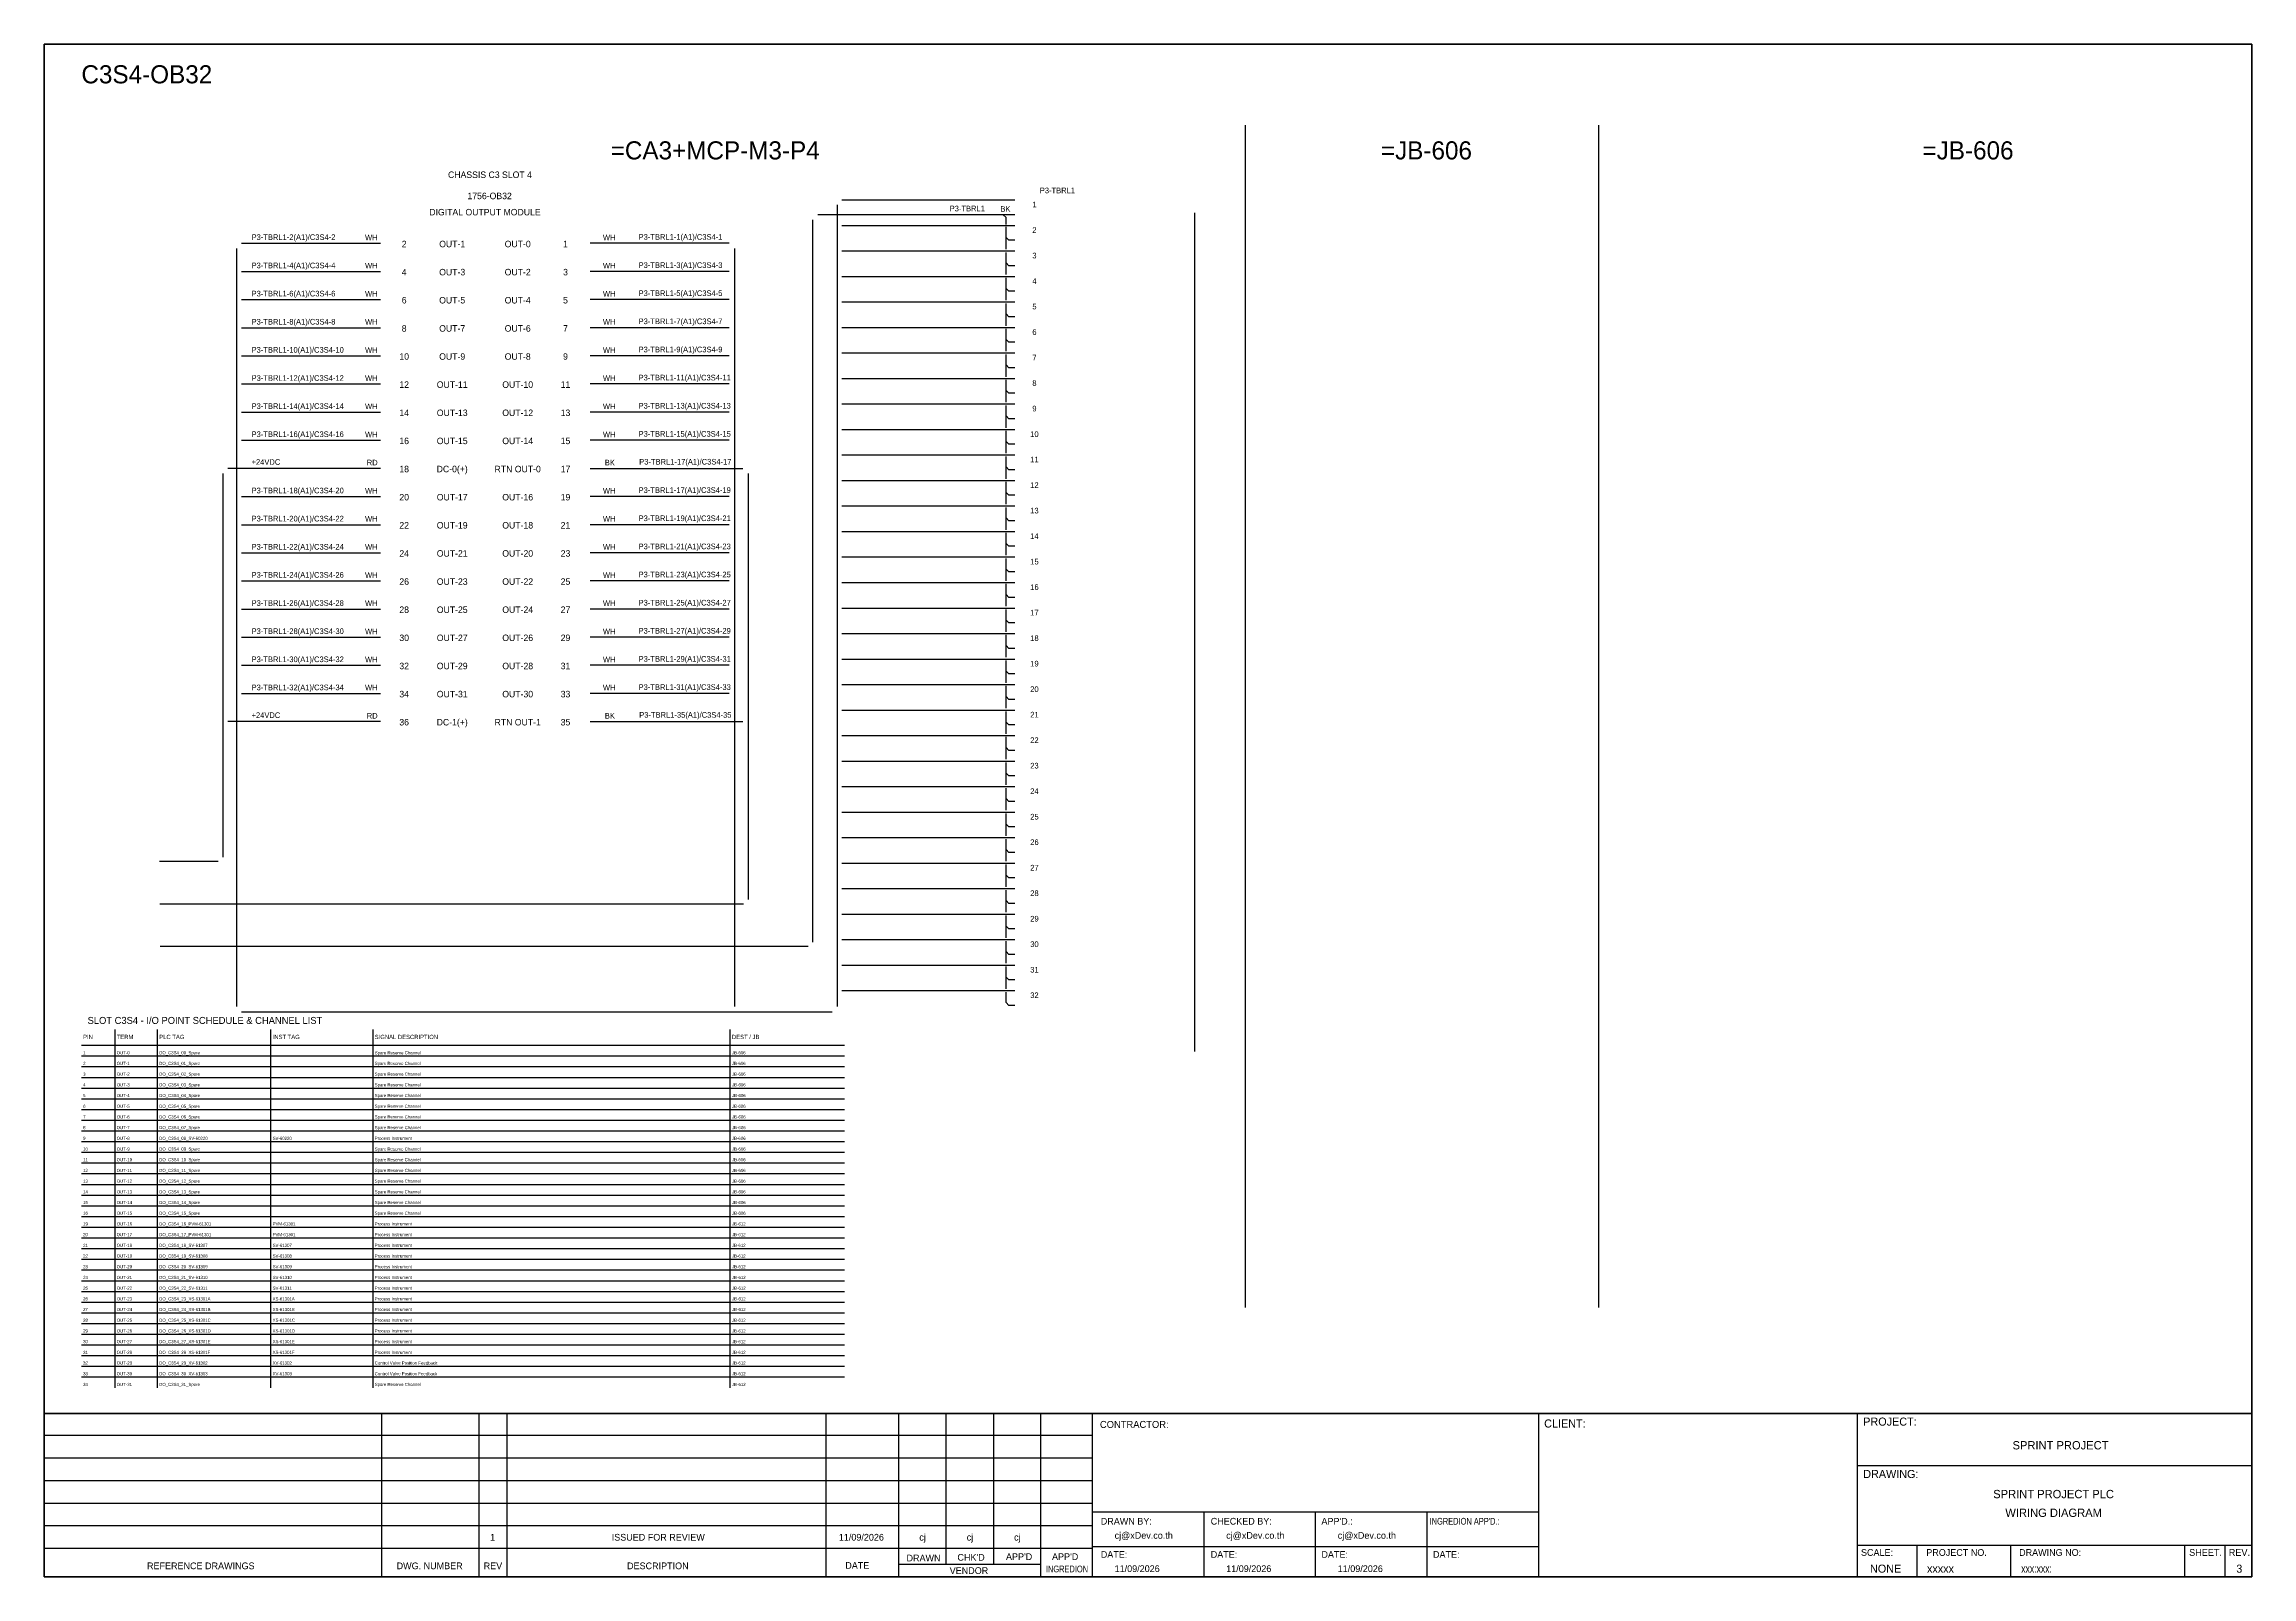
# Model space of a CAD drawing. Header units: metres. Extents: x 0 to 20667, y -39055 to 2704.
# Drawn here: x 12580 to 16473, y -18025 to -15321 of the extents above; entities that cross this region are included whole.
import ezdxf
from ezdxf.enums import TextEntityAlignment as Align

# ---------------------------------------------------------------- set-up
doc = ezdxf.new("R2010")
doc.units = ezdxf.units.M

msp = doc.modelspace()

# ---------------------------------------------------------------- linework, layer by layer
for p, q in [((14271.2, -15622.1), (14276.2, -15627.1)), ((14276.2, -15639.5), (14276.2, -15627.1)), ((14276.2, -15682.8), (14276.2, -15643.5)), ((14281.2, -15667.1), (14276.2, -15662.1)), ((14276.2, -15727.8), (14276.2, -15688.5)), ((14291.6, -15667.1), (14281.2, -15667.1)), ((14281.2, -15712.1), (14276.2, -15707.1)), ((14291.6, -15712.1), (14281.2, -15712.1)), ((14276.2, -15772.8), (14276.2, -15733.5)), ((14281.2, -15757.1), (14276.2, -15752.1)), ((14291.6, -15757.1), (14281.2, -15757.1)), ((14276.2, -15817.8), (14276.2, -15778.5)), ((14281.2, -15802.1), (14276.2, -15797.1)), ((14291.6, -15802.1), (14281.2, -15802.1)), ((14276.2, -15862.8), (14276.2, -15823.5)), ((14281.2, -15847.1), (14276.2, -15842.1)), ((14276.2, -15907.8), (14276.2, -15868.5)), ((14291.6, -15847.1), (14281.2, -15847.1)), ((14281.2, -15892.1), (14276.2, -15887.1)), ((14276.2, -15952.8), (14276.2, -15913.5)), ((14291.6, -15892.1), (14281.2, -15892.1)), ((14281.2, -15937.1), (14276.2, -15932.1)), ((14276.2, -15997.8), (14276.2, -15958.5)), ((14291.6, -15937.1), (14281.2, -15937.1)), ((14281.2, -15982.1), (14276.2, -15977.1)), ((14291.6, -15982.1), (14281.2, -15982.1)), ((14276.2, -16042.8), (14276.2, -16003.5)), ((14281.2, -16027.1), (14276.2, -16022.1)), ((14291.6, -16027.1), (14281.2, -16027.1)), ((14276.2, -16087.8), (14276.2, -16048.5)), ((14281.2, -16072.1), (14276.2, -16067.1)), ((14291.6, -16072.1), (14281.2, -16072.1)), ((14276.2, -16132.8), (14276.2, -16093.5)), ((14281.2, -16117.1), (14276.2, -16112.1)), ((14291.6, -16117.1), (14281.2, -16117.1)), ((14276.2, -16177.8), (14276.2, -16138.5)), ((14281.2, -16162.1), (14276.2, -16157.1)), ((14276.2, -16222.8), (14276.2, -16183.5)), ((14291.6, -16162.1), (14281.2, -16162.1)), ((14281.2, -16207.1), (14276.2, -16202.1)), ((14276.2, -16267.8), (14276.2, -16228.5)), ((14291.6, -16207.1), (14281.2, -16207.1)), ((14281.2, -16252.1), (14276.2, -16247.1)), ((14276.2, -16312.8), (14276.2, -16273.5)), ((14291.6, -16252.1), (14281.2, -16252.1)), ((14281.2, -16297.1), (14276.2, -16292.1)), ((14291.6, -16297.1), (14281.2, -16297.1)), ((14276.2, -16357.8), (14276.2, -16318.5)), ((14281.2, -16342.1), (14276.2, -16337.1)), ((14291.6, -16342.1), (14281.2, -16342.1)), ((14276.2, -16402.8), (14276.2, -16363.5)), ((14281.2, -16387.1), (14276.2, -16382.1)), ((14291.6, -16387.1), (14281.2, -16387.1)), ((14276.2, -16447.8), (14276.2, -16408.5)), ((14281.2, -16432.1), (14276.2, -16427.1)), ((14276.2, -16492.8), (14276.2, -16453.5)), ((14291.6, -16432.1), (14281.2, -16432.1)), ((14281.2, -16477.1), (14276.2, -16472.1)), ((14276.2, -16537.8), (14276.2, -16498.5)), ((14291.6, -16477.1), (14281.2, -16477.1)), ((14281.2, -16522.1), (14276.2, -16517.1)), ((14276.2, -16582.8), (14276.2, -16543.5)), ((14291.6, -16522.1), (14281.2, -16522.1)), ((14281.2, -16567.1), (14276.2, -16562.1)), ((14291.6, -16567.1), (14281.2, -16567.1)), ((14276.2, -16627.8), (14276.2, -16588.5)), ((14281.2, -16612.1), (14276.2, -16607.1)), ((14291.6, -16612.1), (14281.2, -16612.1)), ((14276.2, -16672.8), (14276.2, -16633.5)), ((14281.2, -16657.1), (14276.2, -16652.1)), ((14291.6, -16657.1), (14281.2, -16657.1)), ((14276.2, -16717.8), (14276.2, -16678.5)), ((14281.2, -16702.1), (14276.2, -16697.1)), ((14291.6, -16702.1), (14281.2, -16702.1)), ((14276.2, -16762.8), (14276.2, -16723.5)), ((14281.2, -16747.1), (14276.2, -16742.1)), ((14276.2, -16807.8), (14276.2, -16768.5)), ((14291.6, -16747.1), (14281.2, -16747.1)), ((14281.2, -16792.1), (14276.2, -16787.1)), ((14276.2, -16852.8), (14276.2, -16813.5)), ((14291.6, -16792.1), (14281.2, -16792.1)), ((14281.2, -16837.1), (14276.2, -16832.1)), ((14291.6, -16837.1), (14281.2, -16837.1)), ((14276.2, -16897.8), (14276.2, -16858.5)), ((14281.2, -16882.1), (14276.2, -16877.1)), ((14291.6, -16882.1), (14281.2, -16882.1)), ((14276.2, -16942.8), (14276.2, -16903.5)), ((14281.2, -16927.1), (14276.2, -16922.1)), ((14291.6, -16927.1), (14281.2, -16927.1)), ((14276.2, -16987.8), (14276.2, -16948.5)), ((14281.2, -16972.1), (14276.2, -16967.1)), ((14291.6, -16972.1), (14281.2, -16972.1)), ((14276.2, -17012.1), (14276.2, -16993.5)), ((14281.2, -17017.1), (14276.2, -17012.1)), ((14291.6, -17017.1), (14281.2, -17017.1))]:
    msp.add_line(p, q)
at = {"color": 1, "ltscale": 25.4}
for p, q in [((12894.8, -16078.7), (12894.8, -16755.3)), ((13173.3, -16069.6), (12903.9, -16069.6))]:
    msp.add_line(p, q, dxfattribs=at)
at = {"color": 7}
for p, q in [((12645.6, -17087.4), (13991.4, -17087.4)), ((12704.9, -17691.5), (12704.9, -17059.4)), ((12779.9, -17691.5), (12779.9, -17059.4)), ((12979.9, -17691.5), (12979.9, -17059.4)), ((13159.9, -17691.5), (13159.9, -17059.4)), ((13789.9, -17691.5), (13789.9, -17059.4))]:
    msp.add_line(p, q, dxfattribs=at)
at = {"color": 8}
for p, q in [((12645.6, -17106.3), (13991.4, -17106.3)), ((12645.6, -17125.1), (13991.4, -17125.1)), ((12645.6, -17144), (13991.4, -17144)), ((12645.6, -17162.9), (13991.4, -17162.9)), ((12645.6, -17181.8), (13991.4, -17181.8)), ((12645.6, -17200.7), (13991.4, -17200.7)), ((12645.6, -17219.5), (13991.4, -17219.5)), ((12645.6, -17238.4), (13991.4, -17238.4)), ((12645.6, -17257.3), (13991.4, -17257.3)), ((12645.6, -17276.2), (13991.4, -17276.2)), ((12645.6, -17295), (13991.4, -17295)), ((12645.6, -17313.9), (13991.4, -17313.9)), ((12645.6, -17332.8), (13991.4, -17332.8)), ((12645.6, -17351.7), (13991.4, -17351.7)), ((12645.6, -17370.6), (13991.4, -17370.6)), ((12645.6, -17389.4), (13991.4, -17389.4)), ((12645.6, -17408.3), (13991.4, -17408.3)), ((12645.6, -17427.2), (13991.4, -17427.2)), ((12645.6, -17446.1), (13991.4, -17446.1)), ((12645.6, -17464.9), (13991.4, -17464.9)), ((12645.6, -17483.8), (13991.4, -17483.8)), ((12645.6, -17502.7), (13991.4, -17502.7)), ((12645.6, -17521.6), (13991.4, -17521.6)), ((12645.6, -17540.5), (13991.4, -17540.5)), ((12645.6, -17559.3), (13991.4, -17559.3)), ((12645.6, -17578.2), (13991.4, -17578.2)), ((12645.6, -17597.1), (13991.4, -17597.1)), ((12645.6, -17616), (13991.4, -17616)), ((12645.6, -17634.9), (13991.4, -17634.9)), ((12645.6, -17653.7), (13991.4, -17653.7)), ((12645.6, -17672.6), (13991.4, -17672.6))]:
    msp.add_line(p, q, dxfattribs=at)
at = {"color": 4}
for p, q in [((15882.2, -17969.2), (15882.2, -18025.3)), ((16047.5, -17969.2), (16047.5, -18025.3))]:
    msp.add_line(p, q, dxfattribs=at)
at = {"color": 4, "ltscale": 0.5}
for p, q in [((16354.6, -17969.2), (16354.6, -18025.3)), ((16354.6, -17969.2), (16354.6, -18025.3)), ((16425.8, -17969.2), (16425.8, -18025.3)), ((16425.8, -17969.2), (16425.8, -18025.3))]:
    msp.add_line(p, q, dxfattribs=at)
at = {"layer": 'GT_1', "color": 4}
for p, q in [((13175.3, -18025.3), (13175.3, -17737.1)), ((13347.2, -18025.3), (13347.2, -17737.1)), ((13396.3, -18025.3), (13396.3, -17737.1)), ((13959, -18025.3), (13959, -17737.1)), ((14087.3, -18025.3), (14087.3, -17737.1)), ((14170.9, -18003.5), (14170.9, -17737.1)), ((14254.4, -18003.5), (14254.4, -17737.1)), ((14337.7, -18025.3), (14337.7, -17737.1)), ((14428.7, -18025.3), (14428.7, -17737.1)), ((15215.7, -18025.3), (15215.7, -17737.1)), ((15778, -18025.3), (15778, -17737.1)), ((15778, -18025.3), (15778, -17737.1)), ((15778, -18025.3), (15778, -17737.1)), ((14428.7, -17776), (12579.9, -17776)), ((14428.7, -17815.8), (12579.9, -17815.8)), ((14428.7, -17855.7), (12579.9, -17855.7)), ((14428.7, -17895.6), (12579.9, -17895.6)), ((14428.7, -17935.5), (12579.9, -17935.5)), ((15215.7, -17911), (14428.7, -17911)), ((14625.5, -18025.3), (14625.5, -17911)), ((14822.2, -18025.3), (14822.2, -17911)), ((15019, -18025.3), (15019, -17911)), ((14428.6, -17975.5), (12579.9, -17975.5)), ((15215.7, -17972.4), (14428.7, -17972.4)), ((15778, -17969.2), (16473.2, -17969.2)), ((14337.7, -18003.5), (14087.3, -18003.5))]:
    msp.add_line(p, q, dxfattribs=at)
at = {"layer": 'HELPPOINT', "color": 4, "lineweight": 35}
for p, q in [((12579.9, -18025.3), (12579.9, -15321.1)), ((12579.9, -15321.1), (16473.2, -15321.1)), ((12579.9, -18025.3), (12579.9, -15321.1)), ((12579.9, -15321.1), (16473.2, -15321.1)), ((16473.2, -15321.1), (16473.2, -18025.3)), ((16473.2, -15321.1), (16473.2, -18025.3)), ((16473.2, -18025.3), (12579.9, -18025.3)), ((16473.2, -18025.3), (12579.9, -18025.3))]:
    msp.add_line(p, q, dxfattribs=at)
at = {"layer": 'HELPPOINT', "color": 4}
for p, q in [((15778, -17828.7), (16473.2, -17828.7)), ((15778, -17828.7), (16473.2, -17828.7)), ((15778, -17969.2), (16473.2, -17969.2))]:
    msp.add_line(p, q, dxfattribs=at)
at = {"layer": 'IE-WIRE', "color": 4, "ltscale": 25.4}
for p, q in [((13978.5, -15604.5), (13978.5, -17019)), ((14291.6, -15596.5), (13986.5, -15596.5)), ((14291.6, -15641.5), (13986.5, -15641.5)), ((14608.7, -15618.5), (14608.7, -17098.1)), ((12918.9, -15681.7), (12918.9, -17019)), ((12928.1, -15672.5), (13173.3, -15672.5)), ((13788.1, -15672.5), (13542.8, -15672.5)), ((13797.2, -15681.7), (13797.2, -17019)), ((14291.6, -15686.5), (13986.5, -15686.5)), ((12928.1, -15722.2), (13173.3, -15722.2)), ((13788.1, -15722.2), (13542.8, -15722.2)), ((14291.6, -15731.5), (13986.5, -15731.5)), ((12928.1, -15771.8), (13173.3, -15771.8)), ((13788.1, -15771.8), (13542.8, -15771.8)), ((14291.6, -15776.5), (13986.5, -15776.5)), ((12928.1, -15821.4), (13173.3, -15821.4)), ((13788.1, -15821.4), (13542.8, -15821.4)), ((14291.6, -15821.5), (13986.5, -15821.5)), ((12928.1, -15871.1), (13173.3, -15871.1)), ((13788.1, -15871.1), (13542.8, -15871.1)), ((14291.6, -15866.5), (13986.5, -15866.5)), ((12928.1, -15920.7), (13173.3, -15920.7)), ((13788.1, -15920.7), (13542.8, -15920.7)), ((14291.6, -15911.5), (13986.5, -15911.5)), ((14291.6, -15956.5), (13986.5, -15956.5)), ((12928.1, -15970.3), (13173.3, -15970.3)), ((13788.1, -15970.3), (13542.8, -15970.3)), ((12928.1, -16020), (13173.3, -16020)), ((13788.1, -16020), (13542.8, -16020)), ((14291.6, -16001.5), (13986.5, -16001.5)), ((14291.6, -16046.5), (13986.5, -16046.5)), ((14291.6, -16091.5), (13986.5, -16091.5)), ((12928.1, -16119.2), (13173.3, -16119.2)), ((13788.1, -16119.2), (13542.8, -16119.2)), ((14291.6, -16136.5), (13986.5, -16136.5)), ((12928.1, -16168.9), (13173.3, -16168.9)), ((13788.1, -16168.9), (13542.8, -16168.9)), ((14291.6, -16181.5), (13986.5, -16181.5)), ((12928.1, -16218.5), (13173.3, -16218.5)), ((13788.1, -16218.5), (13542.8, -16218.5)), ((14291.6, -16226.5), (13986.5, -16226.5)), ((12928.1, -16268.1), (13173.3, -16268.1)), ((13788.1, -16268.1), (13542.8, -16268.1)), ((14291.6, -16271.5), (13986.5, -16271.5)), ((12928.1, -16317.8), (13173.3, -16317.8)), ((13788.1, -16317.8), (13542.8, -16317.8)), ((14291.6, -16316.5), (13986.5, -16316.5)), ((12928.1, -16367.4), (13173.3, -16367.4)), ((13788.1, -16367.4), (13542.8, -16367.4)), ((14291.6, -16361.5), (13986.5, -16361.5)), ((12928.1, -16417), (13173.3, -16417)), ((13788.1, -16417), (13542.8, -16417)), ((14291.6, -16406.5), (13986.5, -16406.5)), ((12928.1, -16466.7), (13173.3, -16466.7)), ((13788.1, -16466.7), (13542.8, -16466.7)), ((14291.6, -16451.5), (13986.5, -16451.5)), ((14291.6, -16496.5), (13986.5, -16496.5)), ((14291.6, -16541.5), (13986.5, -16541.5)), ((14291.6, -16586.5), (13986.5, -16586.5)), ((14291.6, -16631.5), (13986.5, -16631.5)), ((14291.6, -16676.5), (13986.5, -16676.5)), ((14291.6, -16721.5), (13986.5, -16721.5)), ((14291.6, -16766.5), (13986.5, -16766.5)), ((14291.6, -16811.5), (13986.5, -16811.5)), ((14291.6, -16856.5), (13986.5, -16856.5)), ((14291.6, -16901.5), (13986.5, -16901.5)), ((14291.6, -16946.5), (13986.5, -16946.5)), ((14291.6, -16991.5), (13986.5, -16991.5))]:
    msp.add_line(p, q, dxfattribs=at)
at = {"layer": 'IE-WIRE', "color": 7, "ltscale": 25.4}
for p, q in [((13935, -15631.2), (13935, -16905.4)), ((13542.8, -16069.6), (13812.2, -16069.6)), ((13821.3, -16078.7), (13821.3, -16830.4)), ((13542.8, -16516.3), (13812.2, -16516.3)), ((13813.3, -16838.4), (12784, -16838.4)), ((13927, -16913.4), (12784.7, -16913.4))]:
    msp.add_line(p, q, dxfattribs=at)
at = {"layer": 'IE-WIRE', "ltscale": 25.4}
msp.add_line((14291.6, -15622.1), (13944.2, -15622.1), dxfattribs=at)
at = {"layer": 'IE-WIRE', "color": 1, "ltscale": 25.4}
for p, q in [((13173.3, -16516.3), (12903.9, -16516.3)), ((12886.8, -16763.3), (12783.3, -16763.3))]:
    msp.add_line(p, q, dxfattribs=at)
at = {"layer": 'IE-WIRE', "color": 4}
msp.add_line((12928, -17028.1), (13969.3, -17028.1), dxfattribs=at)
at = {"layer": 'MEMBER', "color": 4, "lineweight": 35}
msp.add_line((12579.9, -17737.1), (16473.2, -17737.1), dxfattribs=at)
msp.add_line((12579.9, -17737.1), (16473.2, -17737.1), dxfattribs=at)
at = {"layer": 'MEMBER', "color": 4}
for p, q in [((15778, -17828.7), (16473.2, -17828.7)), ((15778, -17828.7), (16473.2, -17828.7)), ((15778, -17969.2), (16473.2, -17969.2)), ((15778, -17969.2), (16473.2, -17969.2))]:
    msp.add_line(p, q, dxfattribs=at)
at = {"layer": 'x01001-FrameArea'}
for p, q in [((14698.1, -15463.8), (14698.1, -17550.3)), ((15321.2, -15463.8), (15321.2, -17550.3))]:
    msp.add_line(p, q, dxfattribs=at)

# ---------------------------------------------------------------- texts
at = {"color": 2}
msp.add_text('C3S4-OB32', height=32, dxfattribs=at).set_placement((12645.6, -15390.3))
for s, height, p in [('=CA3+MCP-M3-P4', 32, (13763.3, -15508.5)), ('=JB-606', 32, (15017.6, -15508.5)), ('=JB-606', 32, (15972.7, -15508.5)), ('CHASSIS C3 SLOT 4', 11.441, (13366.1, -15551.5)), ('DIGITAL OUTPUT MODULE', 11.441, (13357.3, -15617.5)), ('1756-OB32', 11.44, (13365.5, -15588.9)), ('2', 11.4, (13214.8, -15673.7)), ('OUT-1', 11.44, (13299.5, -15673.7)), ('OUT-0', 11.44, (13415, -15673.7)), ('1', 11.4, (13499.3, -15673.7)), ('4', 11.4, (13214.8, -15723.3)), ('OUT-3', 11.44, (13299.5, -15723.3)), ('OUT-2', 11.44, (13415, -15723.3)), ('3', 11.4, (13499.3, -15723.3)), ('6', 11.4, (13214.8, -15772.9)), ('OUT-5', 11.44, (13299.5, -15772.9)), ('OUT-4', 11.44, (13415, -15772.9)), ('5', 11.4, (13499.3, -15772.9)), ('8', 11.4, (13214.8, -15822.6)), ('OUT-7', 11.44, (13299.5, -15822.6)), ('OUT-6', 11.44, (13415, -15822.6)), ('7', 11.4, (13499.3, -15822.6)), ('10', 11.44, (13214.8, -15872.2)), ('OUT-9', 11.44, (13299.5, -15872.2)), ('OUT-8', 11.44, (13415, -15872.2)), ('9', 11.4, (13499.3, -15872.2)), ('12', 11.44, (13214.8, -15921.8)), ('OUT-11', 11.44, (13299.5, -15921.8)), ('OUT-10', 11.44, (13415, -15921.8)), ('11', 11.44, (13499.3, -15921.8)), ('14', 11.44, (13214.8, -15971.5)), ('OUT-13', 11.44, (13299.5, -15971.5)), ('OUT-12', 11.44, (13415, -15971.5)), ('13', 11.44, (13499.3, -15971.5)), ('16', 11.44, (13214.8, -16021.1)), ('OUT-15', 11.44, (13299.5, -16021.1)), ('OUT-14', 11.44, (13415, -16021.1)), ('15', 11.44, (13499.3, -16021.1)), ('18', 11.44, (13214.8, -16070.7)), ('DC-0(+)', 11.44, (13299.5, -16070.7)), ('RTN OUT-0', 11.44, (13415, -16070.7)), ('17', 11.44, (13499.3, -16070.7)), ('20', 11.44, (13214.8, -16120.4)), ('OUT-17', 11.44, (13299.5, -16120.4)), ('OUT-16', 11.44, (13415, -16120.4)), ('19', 11.44, (13499.3, -16120.4)), ('22', 11.44, (13214.8, -16170)), ('OUT-19', 11.44, (13299.5, -16170)), ('OUT-18', 11.44, (13415, -16170)), ('21', 11.44, (13499.3, -16170)), ('24', 11.44, (13214.8, -16219.6)), ('OUT-21', 11.44, (13299.5, -16219.6)), ('OUT-20', 11.44, (13415, -16219.6)), ('23', 11.44, (13499.3, -16219.6)), ('26', 11.44, (13214.8, -16269.3)), ('OUT-23', 11.44, (13299.5, -16269.3)), ('OUT-22', 11.44, (13415, -16269.3)), ('25', 11.44, (13499.3, -16269.3)), ('28', 11.44, (13214.8, -16318.9)), ('OUT-25', 11.44, (13299.5, -16318.9)), ('OUT-24', 11.44, (13415, -16318.9)), ('27', 11.44, (13499.3, -16318.9)), ('30', 11.44, (13214.8, -16368.5)), ('OUT-27', 11.44, (13299.5, -16368.5)), ('OUT-26', 11.44, (13415, -16368.5)), ('29', 11.44, (13499.3, -16368.5)), ('32', 11.44, (13214.8, -16418.2)), ('OUT-29', 11.44, (13299.5, -16418.2)), ('OUT-28', 11.44, (13415, -16418.2)), ('31', 11.44, (13499.3, -16418.2)), ('34', 11.44, (13214.8, -16467.8)), ('OUT-31', 11.44, (13299.5, -16467.8)), ('OUT-30', 11.44, (13415, -16467.8)), ('33', 11.44, (13499.3, -16467.8)), ('36', 11.44, (13214.8, -16517.4)), ('DC-1(+)', 11.44, (13299.5, -16517.4)), ('RTN OUT-1', 11.44, (13415, -16517.4)), ('35', 11.44, (13499.3, -16517.4))]:
    msp.add_text(s, height=height, dxfattribs=at).set_placement(p, align=Align.MIDDLE_CENTER)
for s, p in [('P3-TBRL1', (14238.9, -15616.1)), ('BK', (14284, -15616.8))]:
    msp.add_text(s, height=9.95).set_placement(p, align=Align.RIGHT)
at = {"color": 4}
for s, p in [('1', (14326.3, -15604.1)), ('P3-TBRL1', (14366.8, -15579.2)), ('2', (14326.3, -15649.1)), ('3', (14326.3, -15694.1)), ('4', (14326.3, -15739.1)), ('5', (14326.3, -15784.1)), ('6', (14326.3, -15829.1)), ('7', (14326.3, -15874.1)), ('8', (14326.3, -15919.1)), ('9', (14326.3, -15964.1)), ('10', (14326.3, -16009.1)), ('11', (14326.3, -16054.1)), ('12', (14326.3, -16099.1)), ('13', (14326.3, -16144.1)), ('14', (14326.3, -16189.1)), ('15', (14326.3, -16234.1)), ('16', (14326.3, -16279.1)), ('17', (14326.3, -16324.1)), ('18', (14326.3, -16369.1)), ('19', (14326.3, -16414.1)), ('20', (14326.3, -16459.1)), ('21', (14326.3, -16504.1)), ('22', (14326.3, -16549.1)), ('23', (14326.3, -16594.1)), ('24', (14326.3, -16639.1)), ('25', (14326.3, -16684.1)), ('26', (14326.3, -16729.1)), ('27', (14326.3, -16774.1)), ('28', (14326.3, -16819.1)), ('29', (14326.3, -16864.1)), ('30', (14326.3, -16909.1)), ('31', (14326.3, -16954.1)), ('32', (14326.3, -16999.1))]:
    msp.add_text(s, height=9.95, dxfattribs=at).set_placement(p, align=Align.MIDDLE_CENTER)
for s, height, p in [('P3-TBRL1-2(A1)/C3S4-2', 9.949, (12945.7, -15666.6)), ('WH', 9.95, (13145.8, -15667.3)), ('WH', 9.95, (13565.3, -15667.3)), ('P3-TBRL1-1(A1)/C3S4-1', 9.949, (13628.2, -15666.2)), ('P3-TBRL1-4(A1)/C3S4-4', 9.949, (12945.7, -15716.5)), ('WH', 9.95, (13145.8, -15716.9)), ('WH', 9.95, (13565.3, -15716.9)), ('P3-TBRL1-3(A1)/C3S4-3', 9.949, (13628.2, -15715.9)), ('P3-TBRL1-6(A1)/C3S4-6', 9.949, (12945.7, -15766.2)), ('WH', 9.95, (13145.8, -15766.5)), ('WH', 9.95, (13565.3, -15766.5)), ('P3-TBRL1-5(A1)/C3S4-5', 9.949, (13628.2, -15765.5)), ('P3-TBRL1-8(A1)/C3S4-8', 9.949, (12945.7, -15815.8)), ('WH', 9.95, (13145.8, -15816.2)), ('WH', 9.95, (13565.3, -15816.2)), ('P3-TBRL1-7(A1)/C3S4-7', 9.949, (13628.2, -15815.1)), ('P3-TBRL1-10(A1)/C3S4-10', 9.949, (12945.7, -15865.4)), ('WH', 9.95, (13145.8, -15865.8)), ('WH', 9.95, (13565.3, -15865.8)), ('P3-TBRL1-9(A1)/C3S4-9', 9.949, (13628.2, -15864.8)), ('P3-TBRL1-12(A1)/C3S4-12', 9.949, (12945.7, -15915.1)), ('WH', 9.95, (13145.8, -15915.4)), ('WH', 9.95, (13565.3, -15915.4)), ('P3-TBRL1-11(A1)/C3S4-11', 9.949, (13628.2, -15914.4)), ('P3-TBRL1-14(A1)/C3S4-14', 9.949, (12945.7, -15964.7)), ('WH', 9.95, (13145.8, -15965.1)), ('WH', 9.95, (13565.3, -15965.1)), ('P3-TBRL1-13(A1)/C3S4-13', 9.949, (13628.2, -15964)), ('P3-TBRL1-16(A1)/C3S4-16', 9.949, (12945.7, -16014.3)), ('WH', 9.95, (13145.8, -16014.7)), ('WH', 9.95, (13565.3, -16014.7)), ('P3-TBRL1-15(A1)/C3S4-15', 9.949, (13628.2, -16013.7)), ('P3-TBRL1-18(A1)/C3S4-20', 9.949, (12945.7, -16113.6)), ('WH', 9.95, (13145.8, -16114)), ('WH', 9.95, (13565.3, -16114)), ('P3-TBRL1-17(A1)/C3S4-19', 9.949, (13628.2, -16112.9)), ('P3-TBRL1-20(A1)/C3S4-22', 9.949, (12945.7, -16163.2)), ('WH', 9.95, (13145.8, -16163.6)), ('WH', 9.95, (13565.3, -16163.6)), ('P3-TBRL1-19(A1)/C3S4-21', 9.949, (13628.2, -16162.6)), ('P3-TBRL1-22(A1)/C3S4-24', 9.949, (12945.7, -16212.9)), ('WH', 9.95, (13145.8, -16213.2)), ('WH', 9.95, (13565.3, -16213.2)), ('P3-TBRL1-21(A1)/C3S4-23', 9.949, (13628.2, -16212.2)), ('P3-TBRL1-24(A1)/C3S4-26', 9.949, (12945.7, -16262.5)), ('WH', 9.95, (13145.8, -16262.9)), ('WH', 9.95, (13565.3, -16262.9)), ('P3-TBRL1-23(A1)/C3S4-25', 9.949, (13628.2, -16261.8)), ('P3-TBRL1-26(A1)/C3S4-28', 9.949, (12945.7, -16312.1)), ('WH', 9.95, (13145.8, -16312.5)), ('WH', 9.95, (13565.3, -16312.5)), ('P3-TBRL1-25(A1)/C3S4-27', 9.949, (13628.2, -16311.5)), ('P3-TBRL1-28(A1)/C3S4-30', 9.949, (12945.7, -16361.8)), ('P3-TBRL1-27(A1)/C3S4-29', 9.949, (13628.2, -16361.1)), ('WH', 9.95, (13145.8, -16362.1)), ('WH', 9.95, (13565.3, -16362.1)), ('P3-TBRL1-30(A1)/C3S4-32', 9.949, (12945.7, -16411.4)), ('WH', 9.95, (13145.8, -16411.8)), ('WH', 9.95, (13565.3, -16411.8)), ('P3-TBRL1-29(A1)/C3S4-31', 9.949, (13628.2, -16410.7)), ('P3-TBRL1-32(A1)/C3S4-34', 9.949, (12945.7, -16461)), ('WH', 9.95, (13145.8, -16461.4)), ('WH', 9.95, (13565.3, -16461.4)), ('P3-TBRL1-31(A1)/C3S4-33', 9.949, (13628.2, -16460.4))]:
    msp.add_text(s, height=height, dxfattribs=at).set_placement(p)
at = {"color": 1}
for s, p in [('+24VDC', (12945.7, -16063.3)), ('RD', (13148.8, -16064.3)), ('+24VDC', (12945.7, -16510)), ('RD', (13148.8, -16511))]:
    msp.add_text(s, height=9.95, dxfattribs=at).set_placement(p)
at = {"color": 7}
for s, height, p in [('BK', 9.95, (13568.7, -16064.3)), ('P3-TBRL1-17(A1)/C3S4-17', 9.949, (13629.3, -16062.8)), ('BK', 9.95, (13568.7, -16511)), ('P3-TBRL1-35(A1)/C3S4-35', 9.949, (13629.3, -16509.5)), ('2', 5.5, (12648.6, -17122.1)), ('1', 5.5, (12648.6, -17103.3)), ('OUT-0', 5.5, (12707.9, -17103.3)), ('OUT-1', 5.5, (12707.9, -17122.1)), ('DO_C3S4_00_Spare', 5.5, (12782.9, -17103.3)), ('DO_C3S4_01_Spare', 5.5, (12782.9, -17122.1)), ('Spare Reserve Channel', 5.5, (13162.9, -17103.3)), ('Spare Reserve Channel', 5.5, (13162.9, -17122.1)), ('JB-606', 5.5, (13792.9, -17103.3)), ('JB-606', 5.5, (13792.9, -17122.1)), ('4', 5.5, (12648.6, -17159.9)), ('3', 5.5, (12648.6, -17141)), ('OUT-2', 5.5, (12707.9, -17141)), ('OUT-3', 5.5, (12707.9, -17159.9)), ('DO_C3S4_02_Spare', 5.5, (12782.9, -17141)), ('DO_C3S4_03_Spare', 5.5, (12782.9, -17159.9)), ('Spare Reserve Channel', 5.5, (13162.9, -17141)), ('Spare Reserve Channel', 5.5, (13162.9, -17159.9)), ('JB-606', 5.5, (13792.9, -17141)), ('JB-606', 5.5, (13792.9, -17159.9)), ('5', 5.5, (12648.6, -17178.8)), ('6', 5.5, (12648.6, -17197.7)), ('OUT-4', 5.5, (12707.9, -17178.8)), ('OUT-5', 5.5, (12707.9, -17197.7)), ('DO_C3S4_04_Spare', 5.5, (12782.9, -17178.8)), ('DO_C3S4_05_Spare', 5.5, (12782.9, -17197.7)), ('Spare Reserve Channel', 5.5, (13162.9, -17178.8)), ('Spare Reserve Channel', 5.5, (13162.9, -17197.7)), ('JB-606', 5.5, (13792.9, -17178.8)), ('JB-606', 5.5, (13792.9, -17197.7)), ('8', 5.5, (12648.6, -17235.4)), ('7', 5.5, (12648.6, -17216.5)), ('OUT-6', 5.5, (12707.9, -17216.5)), ('OUT-7', 5.5, (12707.9, -17235.4)), ('DO_C3S4_06_Spare', 5.5, (12782.9, -17216.5)), ('DO_C3S4_07_Spare', 5.5, (12782.9, -17235.4)), ('Spare Reserve Channel', 5.5, (13162.9, -17216.5)), ('Spare Reserve Channel', 5.5, (13162.9, -17235.4)), ('JB-606', 5.5, (13792.9, -17216.5)), ('JB-606', 5.5, (13792.9, -17235.4)), ('9', 5.5, (12648.6, -17254.3)), ('10', 5.5, (12648.6, -17273.2)), ('OUT-8', 5.5, (12707.9, -17254.3)), ('OUT-9', 5.5, (12707.9, -17273.2)), ('DO_C3S4_08_SV-60220', 5.5, (12782.9, -17254.3)), ('DO_C3S4_09_Spare', 5.5, (12782.9, -17273.2)), ('SV-60220', 5.5, (12982.9, -17254.3)), ('Spare Reserve Channel', 5.5, (13162.9, -17273.2)), ('Spare Reserve Channel', 5.5, (13162.9, -17292)), ('Process Instrument', 5.5, (13162.9, -17254.3)), ('JB-606', 5.5, (13792.9, -17254.3)), ('JB-606', 5.5, (13792.9, -17273.2)), ('11', 5.5, (12648.6, -17292)), ('12', 5.5, (12648.6, -17310.9)), ('13', 5.5, (12648.6, -17329.8)), ('OUT-10', 5.5, (12707.9, -17292)), ('OUT-11', 5.5, (12707.9, -17310.9)), ('OUT-12', 5.5, (12707.9, -17329.8)), ('DO_C3S4_10_Spare', 5.5, (12782.9, -17292)), ('DO_C3S4_11_Spare', 5.5, (12782.9, -17310.9)), ('DO_C3S4_12_Spare', 5.5, (12782.9, -17329.8)), ('Spare Reserve Channel', 5.5, (13162.9, -17310.9)), ('Spare Reserve Channel', 5.5, (13162.9, -17329.8)), ('JB-606', 5.5, (13792.9, -17292)), ('JB-606', 5.5, (13792.9, -17310.9)), ('JB-606', 5.5, (13792.9, -17329.8)), ('14', 5.5, (12648.6, -17348.7)), ('15', 5.5, (12648.6, -17367.6)), ('OUT-13', 5.5, (12707.9, -17348.7)), ('OUT-14', 5.5, (12707.9, -17367.6)), ('DO_C3S4_13_Spare', 5.5, (12782.9, -17348.7)), ('DO_C3S4_14_Spare', 5.5, (12782.9, -17367.6)), ('Spare Reserve Channel', 5.5, (13162.9, -17348.7)), ('Spare Reserve Channel', 5.5, (13162.9, -17367.6)), ('JB-606', 5.5, (13792.9, -17348.7)), ('JB-606', 5.5, (13792.9, -17367.6)), ('16', 5.5, (12648.6, -17386.4)), ('19', 5.5, (12648.6, -17405.3)), ('OUT-15', 5.5, (12707.9, -17386.4)), ('OUT-16', 5.5, (12707.9, -17405.3)), ('DO_C3S4_15_Spare', 5.5, (12782.9, -17386.4)), ('DO_C3S4_16_PVM-61301', 5.5, (12782.9, -17405.3)), ('PVM-61301', 5.5, (12982.9, -17405.3)), ('Spare Reserve Channel', 5.5, (13162.9, -17386.4)), ('Process Instrument', 5.5, (13162.9, -17405.3)), ('JB-606', 5.5, (13792.9, -17386.4)), ('JB-612', 5.5, (13792.9, -17405.3)), ('20', 5.5, (12648.6, -17424.2)), ('21', 5.5, (12648.6, -17443.1)), ('OUT-17', 5.5, (12707.9, -17424.2)), ('OUT-18', 5.5, (12707.9, -17443.1)), ('DO_C3S4_17_PVM-61301', 5.5, (12782.9, -17424.2)), ('DO_C3S4_18_SV-61307', 5.5, (12782.9, -17443.1)), ('SV-61307', 5.5, (12982.9, -17443.1)), ('PVM-61301', 5.5, (12982.9, -17424.2)), ('Process Instrument', 5.5, (13162.9, -17424.2)), ('Process Instrument', 5.5, (13162.9, -17443.1)), ('JB-612', 5.5, (13792.9, -17424.2)), ('JB-612', 5.5, (13792.9, -17443.1)), ('22', 5.5, (12648.6, -17461.9)), ('23', 5.5, (12648.6, -17480.8)), ('OUT-19', 5.5, (12707.9, -17461.9)), ('OUT-20', 5.5, (12707.9, -17480.8)), ('DO_C3S4_19_SV-61308', 5.5, (12782.9, -17461.9)), ('DO_C3S4_20_SV-61309', 5.5, (12782.9, -17480.8)), ('SV-61308', 5.5, (12982.9, -17461.9)), ('SV-61309', 5.5, (12982.9, -17480.8)), ('Process Instrument', 5.5, (13162.9, -17461.9)), ('Process Instrument', 5.5, (13162.9, -17480.8)), ('JB-612', 5.5, (13792.9, -17461.9)), ('JB-612', 5.5, (13792.9, -17480.8)), ('24', 5.5, (12648.6, -17499.7)), ('25', 5.5, (12648.6, -17518.6)), ('OUT-21', 5.5, (12707.9, -17499.7)), ('OUT-22', 5.5, (12707.9, -17518.6)), ('DO_C3S4_21_SV-61310', 5.5, (12782.9, -17499.7)), ('DO_C3S4_22_SV-61311', 5.5, (12782.9, -17518.6)), ('SV-61310', 5.5, (12982.9, -17499.7)), ('SV-61311', 5.5, (12982.9, -17518.6)), ('Process Instrument', 5.5, (13162.9, -17499.7)), ('Process Instrument', 5.5, (13162.9, -17518.6)), ('JB-612', 5.5, (13792.9, -17499.7)), ('JB-612', 5.5, (13792.9, -17518.6)), ('26', 5.5, (12648.6, -17537.5)), ('27', 5.5, (12648.6, -17556.3)), ('OUT-23', 5.5, (12707.9, -17537.5)), ('OUT-24', 5.5, (12707.9, -17556.3)), ('DO_C3S4_23_XS-61301A', 5.5, (12782.9, -17537.5)), ('DO_C3S4_24_XS-61301B', 5.5, (12782.9, -17556.3)), ('XS-61301A', 5.5, (12982.9, -17537.5)), ('XS-61301B', 5.5, (12982.9, -17556.3)), ('Process Instrument', 5.5, (13162.9, -17537.5)), ('Process Instrument', 5.5, (13162.9, -17556.3)), ('JB-612', 5.5, (13792.9, -17537.5)), ('JB-612', 5.5, (13792.9, -17556.3)), ('28', 5.5, (12648.6, -17575.2)), ('29', 5.5, (12648.6, -17594.1)), ('OUT-25', 5.5, (12707.9, -17575.2)), ('OUT-26', 5.5, (12707.9, -17594.1)), ('DO_C3S4_25_XS-61301C', 5.5, (12782.9, -17575.2)), ('DO_C3S4_26_XS-61301D', 5.5, (12782.9, -17594.1)), ('XS-61301C', 5.5, (12982.9, -17575.2)), ('XS-61301D', 5.5, (12982.9, -17594.1)), ('Process Instrument', 5.5, (13162.9, -17575.2)), ('Process Instrument', 5.5, (13162.9, -17594.1)), ('JB-612', 5.5, (13792.9, -17575.2)), ('JB-612', 5.5, (13792.9, -17594.1)), ('30', 5.5, (12648.6, -17613)), ('31', 5.5, (12648.6, -17631.9)), ('OUT-27', 5.5, (12707.9, -17613)), ('OUT-28', 5.5, (12707.9, -17631.9)), ('DO_C3S4_27_XS-61301E', 5.5, (12782.9, -17613)), ('DO_C3S4_28_XS-61301F', 5.5, (12782.9, -17631.9)), ('XS-61301E', 5.5, (12982.9, -17613)), ('XS-61301F', 5.5, (12982.9, -17631.9)), ('Process Instrument', 5.5, (13162.9, -17613)), ('Process Instrument', 5.5, (13162.9, -17631.9)), ('JB-612', 5.5, (13792.9, -17613)), ('JB-612', 5.5, (13792.9, -17631.9)), ('32', 5.5, (12648.6, -17650.7)), ('33', 5.5, (12648.6, -17669.6)), ('OUT-29', 5.5, (12707.9, -17650.7)), ('OUT-30', 5.5, (12707.9, -17669.6)), ('DO_C3S4_29_XV-61302', 5.5, (12782.9, -17650.7)), ('DO_C3S4_30_XV-61303', 5.5, (12782.9, -17669.6)), ('XV-61302', 5.5, (12982.9, -17650.7)), ('XV-61303', 5.5, (12982.9, -17669.6)), ('Control Valve Position Feedback', 5.5, (13162.9, -17650.7)), ('Control Valve Position Feedback', 5.5, (13162.9, -17669.6)), ('JB-612', 5.5, (13792.9, -17650.7)), ('JB-612', 5.5, (13792.9, -17669.6)), ('34', 5.5, (12648.6, -17688.5)), ('OUT-31', 5.5, (12707.9, -17688.5)), ('DO_C3S4_31_Spare', 5.5, (12782.9, -17688.5)), ('Spare Reserve Channel', 5.5, (13162.9, -17688.5)), ('JB-612', 5.5, (13792.9, -17688.5))]:
    msp.add_text(s, height=height, dxfattribs=at).set_placement(p)
at = {"color": 3}
for s, p in [('PIN', (12648.6, -17076.4)), ('TERM', (12707.9, -17076.4)), ('PLC TAG', (12782.9, -17076.4)), ('INST TAG', (12982.9, -17076.4)), ('SIGNAL DESCRIPTION', (13162.9, -17076.4)), ('DEST / JB', (13792.9, -17076.4))]:
    msp.add_text(s, height=7.5, dxfattribs=at).set_placement(p)
at = {"color": 4, "ltscale": 100}
for s, p in [('SPRINT PROJECT', (16135.8, -17793.1)), ('SPRINT PROJECT PLC', (16123.6, -17879.2)), ('WIRING DIAGRAM', (16123.6, -17912.2))]:
    msp.add_text(s, height=14.693, dxfattribs=at).set_placement(p, align=Align.MIDDLE_CENTER)
at = {"layer": 'GT_1', "color": 4}
for s, p in [('CLIENT:', (15225.2, -17761.8)), ('PROJECT:', (15787.9, -17758.5)), ('DRAWING:', (15787.9, -17850.9))]:
    msp.add_text(s, height=14.25, dxfattribs=at).set_placement(p)
at = {"layer": 'MEMBER', "color": 4, "ltscale": 0.8}
for s, height, p in [('SLOT C3S4 - I/O POINT SCHEDULE & CHANNEL LIST', 12.35, (12656.5, -17049.7)), ('CONTRACTOR:', 12.35, (14441.8, -17762.5)), ('DRAWN BY:', 11.88, (14443.3, -17933.1)), ('cj@xDev.co.th', 11.875, (14467.7, -17958.1)), ('CHECKED BY:', 11.875, (14637.2, -17933.1)), ('cj@xDev.co.th', 11.875, (14664.5, -17958.1)), ("APP'D.:", 11.88, (14832.4, -17933.1)), ('cj@xDev.co.th', 11.875, (14861.2, -17958.1)), ('DRAWN', 11.88, (14100.7, -17998)), ("CHK'D", 11.88, (14190.5, -17996.8)), ("APP'D", 11.88, (14276.1, -17995.6)), ("APP'D", 11.88, (14357.3, -17995.6)), ('DATE:', 11.88, (14443.3, -17991.7)), ('DATE:', 11.88, (14637.2, -17991.7)), ('DATE:', 11.88, (14832.4, -17991.7)), ('DATE:', 11.88, (15029.2, -17991.7)), ('SCALE:', 11.88, (15783.9, -17988.2)), ('PROJECT NO.', 11.875, (15899.1, -17988.2)), ('DRAWING NO:', 11.875, (16062.8, -17988.2)), ('SHEET.', 12, (16362.6, -17988.2)), ('REV.', 12, (16432.5, -17988.2)), ('REFERENCE DRAWINGS', 11.875, (12761.3, -18011.8)), ('DWG. NUMBER', 11.875, (13201.5, -18011.8)), ('REV', 11.88, (13355, -18011.8)), ('DESCRIPTION', 11.875, (13607.9, -18011.8)), ('DATE', 11.88, (13992.7, -18011.1)), ('VENDOR', 11.88, (14176.8, -18020.2)), ('11/09/2026', 11.88, (14467.7, -18016.8)), ('11/09/2026', 11.88, (14664.5, -18016.8)), ('11/09/2026', 11.88, (14861.2, -18016.8)), ('NONE', 14.23, (15799.9, -18017.9)), ('xxxxx', 14.23, (15900.3, -18017.9))]:
    msp.add_text(s, height=height, dxfattribs=at).set_placement(p)
at = {"layer": 'MEMBER', "color": 4, "ltscale": 0.8, "width": 0.8}
for s, height, p in [("INGREDION APP'D.:", 11.875, (15023.2, -17933.1)), ('INGREDION', 11.88, (14346.5, -18017.3)), ('xxx:xxx:', 14.23, (16066.5, -18017.9))]:
    msp.add_text(s, height=height, dxfattribs=at).set_placement(p)
at = {"layer": 'MEMBER', "color": 4, "ltscale": 0.8}
for s, height, p in [('1', 11.9, (13370.8, -17955.4)), ('ISSUED FOR REVIEW', 11.875, (13662.9, -17955.4)), ('11/09/2026', 11.88, (14021.1, -17955.4)), ('cj', 11.88, (14129, -17955.4)), ('cj', 11.88, (14212.6, -17955.4)), ('cj', 11.88, (14296.1, -17955.4))]:
    msp.add_text(s, height=height, dxfattribs=at).set_placement(p, align=Align.MIDDLE_CENTER)
msp.add_text('3', height=14.2, dxfattribs=at).set_placement((16451.1, -18017.9), align=Align.CENTER)

doc.saveas('drawing.dxf')
